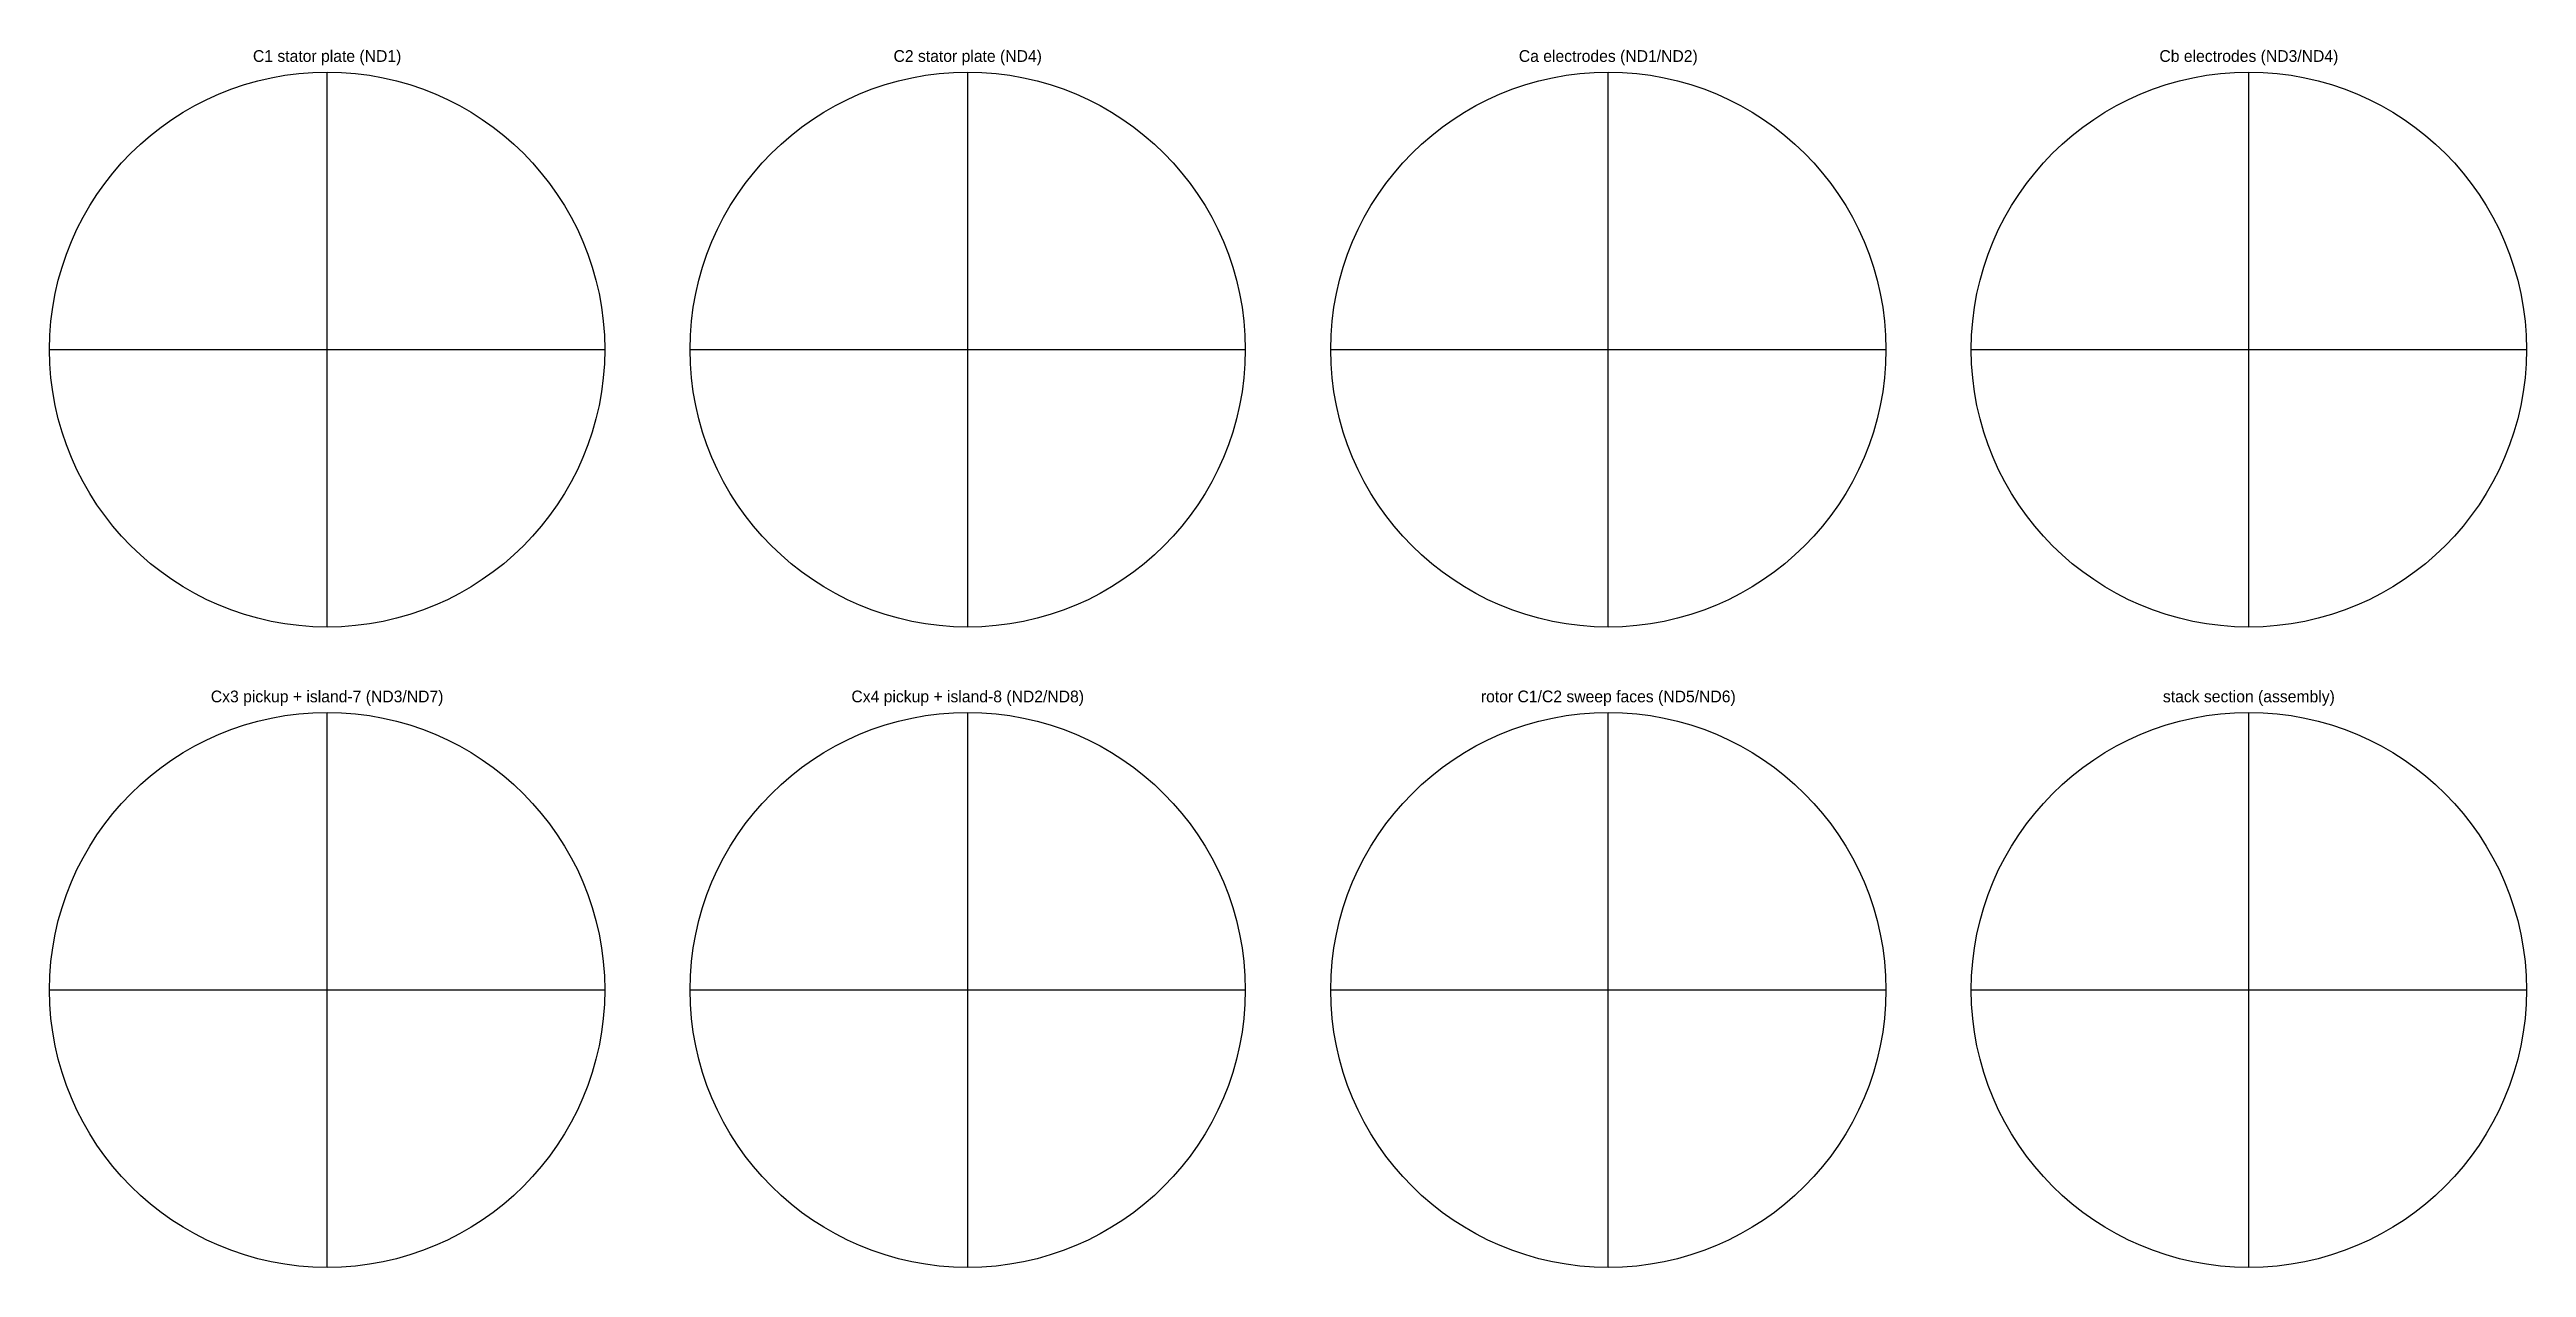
# Model space of a CAD drawing. Header units: millimetres. Extents: x -560 to 4120, y -3420 to 713.
# Drawn here: x -520 to 4120, y -3420 to -1138 of the extents above; entities that cross this region are included whole.
import ezdxf
from ezdxf.enums import TextEntityAlignment as Align

# ---------------------------------------------------------------- set-up
doc = ezdxf.new("R2010")
doc.units = ezdxf.units.MM
doc.layers.add('00-VIEW-FRAMES', color=9, linetype='CONTINUOUS')

msp = doc.modelspace()

# ---------------------------------------------------------------- texts
at = {"layer": '00-VIEW-FRAMES', "color": 7}
for s, p in [('C1 stator plate (ND1)', (0, -1150)), ('C2 stator plate (ND4)', (1200, -1150)), ('Ca electrodes (ND1/ND2)', (2400, -1150)), ('Cb electrodes (ND3/ND4)', (3600, -1150)), ('Cx3 pickup + island-7 (ND3/ND7)', (0, -2350)), ('Cx4 pickup + island-8 (ND2/ND8)', (1200, -2350)), ('rotor C1/C2 sweep faces (ND5/ND6)', (2400, -2350)), ('stack section (assembly)', (3600, -2350))]:
    msp.add_text(s, height=22, dxfattribs=at).set_placement(p, align=Align.MIDDLE_CENTER)

# ---------------------------------------------------------------- linework, layer by layer
at = {"layer": '00-VIEW-FRAMES', "color": 9}
for p, q in [((0, -2220), (0, -1180)), ((1200, -2220), (1200, -1180)), ((2400, -2220), (2400, -1180)), ((3600, -2220), (3600, -1180)), ((-520, -1700), (520, -1700)), ((680, -1700), (1720, -1700)), ((1880, -1700), (2920, -1700)), ((3080, -1700), (4120, -1700)), ((0, -3420), (0, -2380)), ((1200, -3420), (1200, -2380)), ((2400, -3420), (2400, -2380)), ((3600, -3420), (3600, -2380)), ((-520, -2900), (520, -2900)), ((680, -2900), (1720, -2900)), ((1880, -2900), (2920, -2900)), ((3080, -2900), (4120, -2900))]:
    msp.add_line(p, q, dxfattribs=at)
at = {"layer": '00-VIEW-FRAMES'}
for centre in [(0, -1700), (1200, -1700), (2400, -1700), (3600, -1700), (0, -2900), (1200, -2900), (2400, -2900), (3600, -2900)]:
    msp.add_circle(centre, 520, dxfattribs=at)

msp.set_redraw_order([(e.dxf.handle, doc.entitydb.next_handle()) for e in msp.query("TEXT MTEXT ATTDEF DIMENSION ARC_DIMENSION")])  # texts and dimensions are drawn at this point

doc.saveas('drawing.dxf')
